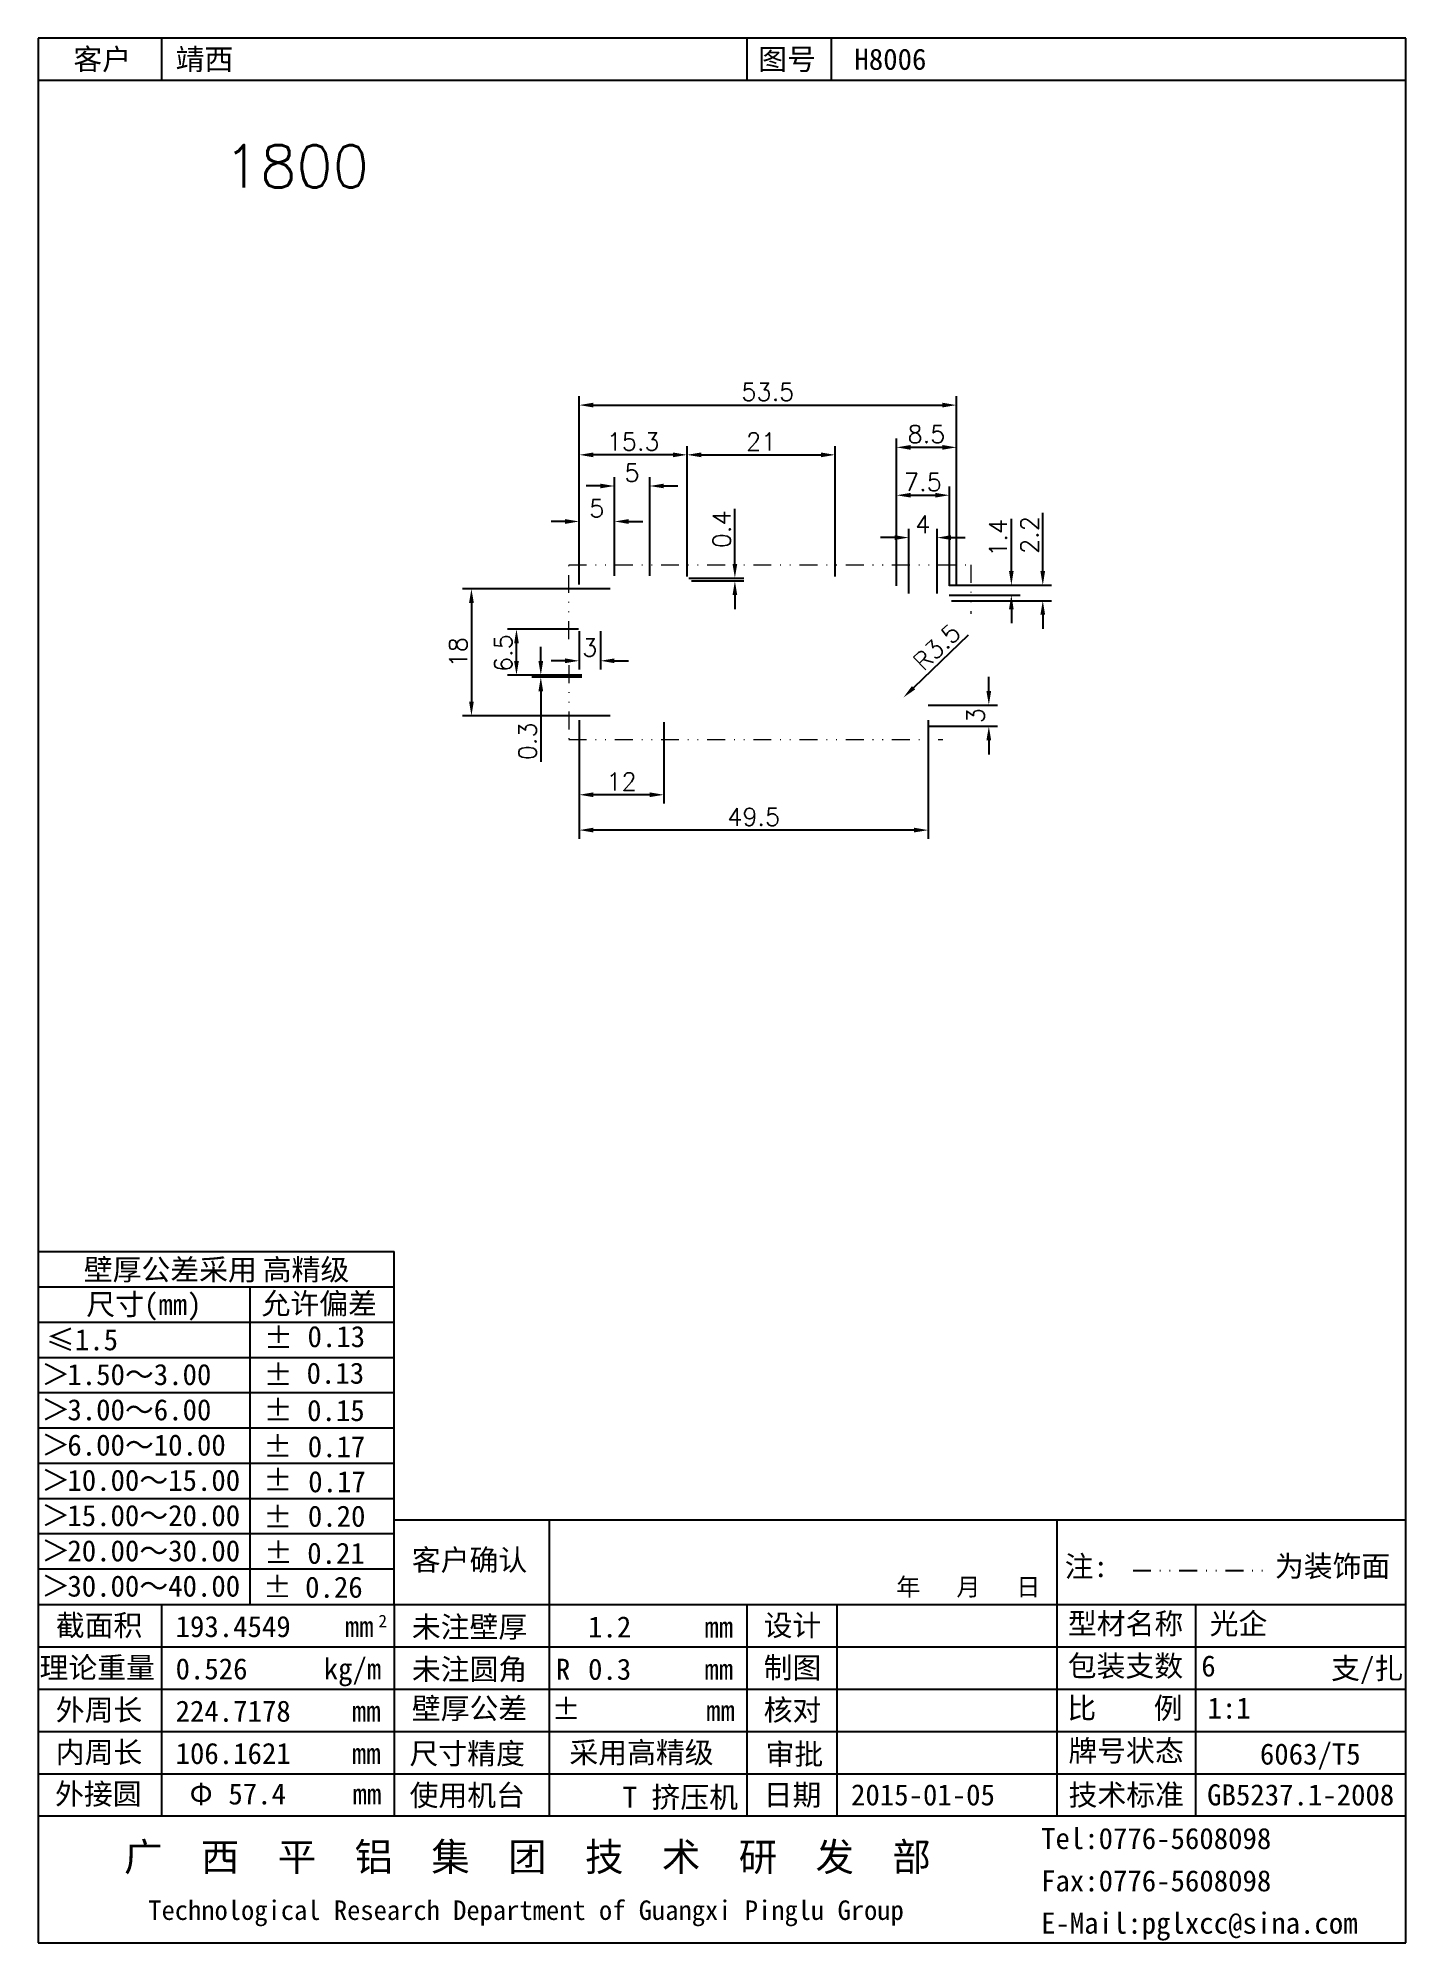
# Model space of a CAD drawing. Header units: millimetres. Extents: x -691 to 1378, y -267 to 296.
# Drawn here: x 214.2 to 408.2, y -266.6 to 3.5 of the extents above; entities that cross this region are included whole.
import ezdxf

# ---------------------------------------------------------------- set-up
doc = ezdxf.new("R2010")
doc.units = ezdxf.units.MM
doc.header["$MEASUREMENT"] = 0
doc.linetypes.add('DIVIDEX2', pattern=[63.5, 25.4, -12.7, 0, -12.7, 0, -12.7])
doc.layers.add('DIM', color=1, linetype='Continuous')
doc.layers.add('图层1', color=4, linetype='DIVIDEX2', lineweight=15)
doc.styles.add('LT2.5', font='SimSun.ttf', dxfattribs={"height": 2.5})
doc.styles.add('LT3', font='SimSun.ttf', dxfattribs={"height": 3})
doc.styles.add('LT4', font='SimSun.ttf', dxfattribs={"height": 4})
doc.styles.get("Standard").update_dxf_attribs({"font": 'txt', "bigfont": 'gbcbig.shx'})
doc.dimstyles.new('ISO-25', dxfattribs={"dimtxt": 2.5, "dimasz": 2, "dimexe": 1.25, "dimexo": 0.625, "dimtad": 1, "dimdsep": 46, "dimtxsty": 'Standard', "dimcen": 0, "dimadec": 0, "dimazin": 0, "dimtfac": 1, "dimtofl": 0, "dimtmove": 0, "dimatfit": 3, "dimfxl": 0, "dimarcsym": 0})

msp = doc.modelspace()

# ---------------------------------------------------------------- texts
at = {"layer": 'DIM', "insert": (240.528, -11.654), "char_height": 6, "width": 959.26044, "attachment_point": 1}
msp.add_mtext('1800', dxfattribs=at)

# ---------------------------------------------------------------- blocks, each defined once
blk = doc.blocks.new('1')
for p, q in [((195.97, 278.63), (1.97, 278.63)), ((1.97, 278.63), (1.97, 8.51)), ((19.47, 278.63), (19.47, 272.63)), ((102.47, 278.63), (102.47, 272.63)), ((114.43, 278.63), (114.43, 272.63)), ((195.97, 8.51), (195.97, 278.63)), ((195.97, 272.63), (1.97, 272.63)), ((52.47, 68.51), (195.97, 68.51)), ((74.47, 68.51), (74.47, 26.51)), ((146.47, 68.51), (146.47, 26.51)), ((1.97, 56.51), (195.97, 56.51)), ((19.47, 56.51), (19.47, 26.51)), ((52.47, 56.51), (52.47, 26.51)), ((102.47, 56.51), (102.47, 26.51)), ((115.27, 56.51), (115.27, 26.51)), ((166.13, 56.51), (166.13, 26.51)), ((1.97, 50.51), (195.97, 50.51)), ((1.97, 44.51), (195.97, 44.51)), ((1.97, 38.51), (195.97, 38.51)), ((1.97, 32.51), (195.97, 32.51)), ((1.97, 26.51), (195.97, 26.51)), ((1.97, 8.51), (195.97, 8.51))]:
    blk.add_line(p, q)
at = {"ltscale": 0.1}
for p, q in [((1.96, 106.55), (52.47, 106.55)), ((52.47, 56.55), (52.47, 106.55)), ((1.96, 101.55), (52.47, 101.55)), ((31.98, 101.55), (31.98, 56.55)), ((1.96, 96.55), (52.47, 96.55)), ((1.96, 91.55), (52.47, 91.55)), ((1.96, 86.55), (52.47, 86.55)), ((1.97, 86.55), (52.47, 86.55)), ((1.97, 81.55), (52.47, 81.55)), ((1.97, 76.55), (52.47, 76.55)), ((1.97, 71.55), (52.47, 71.55)), ((1.97, 66.55), (52.47, 66.55)), ((1.97, 61.55), (52.47, 61.55))]:
    blk.add_line(p, q, dxfattribs=at)
at = {"linetype": 'DIVIDEX2', "ltscale": 0.1}
blk.add_line((157.27, 61.3), (175.68, 61.3), dxfattribs=at)
for s, height, style, p in [('客户', 3, 'LT3', (6.97, 274.13)), ('图号', 3, 'LT3', (104.1, 274.13)), ('客户确认', 3, 'LT3', (54.97, 61.32)), ('年   月   日', 2.5, 'LT3', (123.69, 57.75)), ('截面积', 3, 'LT3', (4.47, 52.05)), ('mm', 3, 'LT3', (45.47, 51.88)), ('2', 1.8, 'LT3', (50.23, 53.25)), ('未注壁厚', 3, 'LT3', (54.97, 51.82)), ('mm', 3, 'LT3', (96.47, 51.82)), ('设计', 3, 'LT3', (104.87, 52.05)), ('型材名称', 3, 'LT3', (148.02, 52.29)), ('理论重量', 3, 'LT3', (2.17, 46.05)), ('kg/m', 3, 'LT3', (42.47, 45.88)), ('未注圆角', 3, 'LT3', (54.97, 45.82)), ('R', 3, 'LT3', (75.4, 45.82)), ('制图', 3, 'LT3', (104.87, 46.05)), ('包装支数', 3, 'LT3', (148, 46.29)), ('mm', 3, 'LT3', (96.47, 45.82)), ('外周长', 3, 'LT3', (4.47, 40.05)), ('壁厚公差', 3, 'LT3', (54.97, 40.26)), ('核对', 3, 'LT3', (104.87, 40.05)), ('比    例', 3, 'LT3', (147.95, 40.32)), ('mm', 3, 'LT3', (46.47, 39.88)), ('内周长', 3, 'LT3', (4.47, 34.05)), ('mm', 3, 'LT3', (46.47, 33.88)), ('牌号状态', 3, 'LT3', (148.09, 34.26)), ('外接圆 ', 3, 'LT3', (4.37, 28.14)), ('Φ', 3, 'LT3', (23.45, 28.14)), ('mm', 3, 'LT3', (46.56, 28.14)), ('使用机台', 3, 'LT3', (54.65, 27.95)), ('日期', 3, 'LT3', (104.87, 28.01)), ('技术标准', 3, 'LT3', (148.12, 28.01)), ('GB5237.1-2008', 3, 'LT3', (167.78, 28.01)), ('Tel:0776-5608098', 3, 'LT3', (144.22, 21.82)), ('广  西  平  铝  集  团  技  术  研  发  部', 4, 'LT4', (14.15, 18.71)), ('Fax:0776-5608098', 3, 'LT3', (144.22, 15.82)), ('Technological Research Department of Guangxi Pinglu Group', 2.7638, 'LT2.5', (17.59, 11.77)), ('E-Mail:pglxcc@sina.com', 3, 'LT3', (144.22, 9.82))]:
    blk.add_text(s, height=height, dxfattribs=dict(style=style)).set_placement(p)
at = {"ltscale": 0.1, "style": 'LT3'}
for s, p in [('壁厚公差采用', (8.44, 102.49)), ('高精级', (33.83, 102.49)), ('尺寸(mm)', (8.8, 97.57)), ('允许偏差', (33.65, 97.67)), ('≤1.5', (3.1, 92.55)), ('±', (34.03, 92.82)), ('0.13', (40.18, 93)), ('1.50～3.00', (6.12, 87.62)), ('±', (33.98, 87.55)), ('0.13', (40.05, 87.81)), ('3.00～6.00', (6.12, 82.62)), ('±', (33.96, 82.53)), ('0.15', (40.12, 82.52)), ('6.00～10.00', (6.12, 77.62)), ('±', (33.91, 77.4)), ('0.17', (40.21, 77.39)), ('±', (33.94, 72.61)), ('10.00～15.00', (6.12, 72.62)), ('0.17', (40.28, 72.42)), ('15.00～20.00', (6.12, 67.62)), ('±', (33.92, 67.39)), ('0.20', (40.23, 67.53)), ('20.00～30.00', (6.12, 62.62)), ('±', (34, 62.3)), ('0.21', (40.14, 62.27)), ('注:', (147.57, 60.4)), ('为装饰面', (177.39, 60.44)), ('30.00～40.00', (6.12, 57.62)), ('±', (33.86, 57.47)), ('0.26', (39.84, 57.46)), ('支/扎', (185.36, 45.95)), ('±', (74.8, 40.17)), ('mm', (96.71, 39.96)), ('尺寸精度', (54.64, 33.87)), ('采用高精级', (77.32, 34.01)), ('审批', (105.14, 33.78)), ('6063/T5', (175.26, 33.8)), ('T 挤压机', (84.88, 27.67))]:
    blk.add_text(s, height=3, dxfattribs=at).set_placement(p)
for p in [(2.94, 91.22), (2.94, 86.22), (2.94, 81.22), (2.94, 76.22), (2.94, 71.22), (2.94, 66.22), (2.94, 61.22)]:
    blk.add_text('∧', height=3, rotation=270, dxfattribs=at).set_placement(p)
at = {"style": 'LT3', "flags": 12}
for tag, p in [('客户', (21.47, 274.13)), ('图号', (117.75, 274.13)), ('截面积', (21.47, 51.88)), ('未注壁厚', (79.97, 51.82)), ('设计', (117.27, 52.05)), ('型材名称', (168.13, 52.29)), ('理论重量', (21.47, 45.88)), ('未注圆角', (79.97, 45.82)), ('制图', (117.27, 46.05)), ('包装支数', (166.95, 46.29)), ('外周长', (21.47, 39.88)), ('壁厚公差', (79.97, 40.05)), ('核对', (117.27, 40.05)), ('比例', (167.83, 40.32)), ('内周长', (21.47, 33.88)), ('审批', (117.27, 33.86)), ('外接圆D', (28.95, 28.14)), ('使用机台', (74.87, 27.74)), ('日期', (117.27, 28.01))]:
    blk.add_attdef(tag, p, '', height=3, dxfattribs=at)
blk = doc.blocks.new('*D94')
at = {"layer": 'Defpoints', "color": 0, "transparency": 16777216}
for p in [(295.92, -74.57), (275.63, -92.57), (295.92, -92.57)]:
    blk.add_point(p, dxfattribs=at)
at = {"layer": 'DIM', "color": 0, "lineweight": -2, "transparency": 16777216}
for p, q in [((295.3, -74.57), (274.38, -74.57)), ((275.63, -76.57), (275.63, -90.57)), ((295.3, -92.57), (274.38, -92.57))]:
    blk.add_line(p, q, dxfattribs=at)
at = {"layer": 'DIM', "color": 0, "transparency": 16777216}
for points in [[(275.3, -76.57), (275.97, -76.57), (275.63, -74.57)], [(275.3, -90.57), (275.97, -90.57), (275.63, -92.57)]]:
    blk.add_solid(points, dxfattribs=at)
at = {"layer": 'DIM', "color": 0, "transparency": 16777216, "insert": (273.76, -83.57), "char_height": 2.5, "attachment_point": 5, "rotation": 90}
blk.add_mtext('18', dxfattribs=at)
blk = doc.blocks.new('*D95')
at = {"layer": 'Defpoints', "color": 0, "transparency": 16777216}
for p in [(282.02, -80.32), (291.42, -80.32), (291.42, -86.82)]:
    blk.add_point(p, dxfattribs=at)
at = {"layer": 'DIM', "color": 0, "lineweight": -2, "transparency": 16777216}
for p, q in [((290.8, -80.32), (280.77, -80.32)), ((282.02, -84.82), (282.02, -82.32)), ((290.8, -86.82), (280.77, -86.82))]:
    blk.add_line(p, q, dxfattribs=at)
at = {"layer": 'DIM', "color": 0, "transparency": 16777216}
for points in [[(281.69, -82.32), (282.36, -82.32), (282.02, -80.32)], [(281.69, -84.82), (282.36, -84.82), (282.02, -86.82)]]:
    blk.add_solid(points, dxfattribs=at)
at = {"layer": 'DIM', "color": 0, "transparency": 16777216, "insert": (280.15, -83.7), "char_height": 2.5, "attachment_point": 5, "rotation": 90}
blk.add_mtext('6.5', dxfattribs=at)
blk = doc.blocks.new('*D96')
at = {"layer": 'Defpoints', "color": 0, "transparency": 16777216}
for p in [(344.42, -48.53), (290.92, -74.57), (344.42, -74.57)]:
    blk.add_point(p, dxfattribs=at)
at = {"layer": 'DIM', "color": 0, "lineweight": -2, "transparency": 16777216}
for p, q in [((290.92, -73.95), (290.92, -47.28)), ((292.92, -48.53), (342.42, -48.53)), ((344.42, -73.95), (344.42, -47.28))]:
    blk.add_line(p, q, dxfattribs=at)
at = {"layer": 'DIM', "color": 0, "transparency": 16777216}
for points in [[(292.92, -48.19), (292.92, -48.86), (290.92, -48.53)], [(342.42, -48.19), (342.42, -48.86), (344.42, -48.53)]]:
    blk.add_solid(points, dxfattribs=at)
at = {"layer": 'DIM', "color": 0, "transparency": 16777216, "insert": (317.67, -46.65), "char_height": 2.5, "attachment_point": 5}
blk.add_mtext('53.5', dxfattribs=at)
blk = doc.blocks.new('*D97')
at = {"layer": 'Defpoints', "color": 0, "transparency": 16777216}
for p in [(343.42, -61.31), (335.92, -74.77), (343.42, -74.77)]:
    blk.add_point(p, dxfattribs=at)
at = {"layer": 'DIM', "color": 0, "lineweight": -2, "transparency": 16777216}
for p, q in [((335.92, -74.15), (335.92, -60.06)), ((337.92, -61.31), (341.42, -61.31)), ((343.42, -74.15), (343.42, -60.06))]:
    blk.add_line(p, q, dxfattribs=at)
at = {"layer": 'DIM', "color": 0, "transparency": 16777216}
for points in [[(337.92, -60.98), (337.92, -61.64), (335.92, -61.31)], [(341.42, -60.98), (341.42, -61.64), (343.42, -61.31)]]:
    blk.add_solid(points, dxfattribs=at)
at = {"layer": 'DIM', "color": 0, "transparency": 16777216, "insert": (339.67, -59.44), "char_height": 2.5, "attachment_point": 5}
blk.add_mtext('7.5', dxfattribs=at)
blk = doc.blocks.new('*D98')
at = {"layer": 'Defpoints', "color": 0, "transparency": 16777216}
for p in [(341.67, -67.32), (337.67, -75.87), (341.67, -75.87)]:
    blk.add_point(p, dxfattribs=at)
at = {"layer": 'DIM', "color": 0, "lineweight": -2, "transparency": 16777216}
for p, q in [((335.67, -67.32), (333.67, -67.32)), ((337.67, -75.25), (337.67, -66.07)), ((341.67, -75.25), (341.67, -66.07)), ((343.67, -67.32), (345.67, -67.32))]:
    blk.add_line(p, q, dxfattribs=at)
at = {"layer": 'DIM', "color": 0, "transparency": 16777216}
for points in [[(335.67, -66.98), (335.67, -67.65), (337.67, -67.32)], [(343.67, -66.98), (343.67, -67.65), (341.67, -67.32)]]:
    blk.add_solid(points, dxfattribs=at)
at = {"layer": 'DIM', "color": 0, "transparency": 16777216, "insert": (339.67, -65.44), "char_height": 2.5, "attachment_point": 5}
blk.add_mtext('4', dxfattribs=at)
blk = doc.blocks.new('*D99')
at = {"layer": 'Defpoints', "color": 0, "transparency": 16777216}
for p in [(342.75, -74.07), (342.75, -75.47), (352.21, -74.07)]:
    blk.add_point(p, dxfattribs=at)
at = {"layer": 'DIM', "color": 0, "lineweight": -2, "transparency": 16777216}
for p, q in [((352.21, -72.07), (352.21, -64.65)), ((343.37, -74.07), (353.46, -74.07)), ((343.37, -75.47), (353.46, -75.47)), ((352.21, -77.47), (352.21, -79.47))]:
    blk.add_line(p, q, dxfattribs=at)
at = {"layer": 'DIM', "color": 0, "transparency": 16777216}
for points in [[(351.88, -72.07), (352.54, -72.07), (352.21, -74.07)], [(351.88, -77.47), (352.54, -77.47), (352.21, -75.47)]]:
    blk.add_solid(points, dxfattribs=at)
at = {"layer": 'DIM', "color": 0, "transparency": 16777216, "insert": (350.33, -67.36), "char_height": 2.5, "attachment_point": 5, "rotation": 90}
blk.add_mtext('1.4', dxfattribs=at)
blk = doc.blocks.new('*D100')
at = {"layer": 'Defpoints', "color": 0, "transparency": 16777216}
for p in [(343.1, -74.07), (356.67, -74.07), (343.1, -76.27)]:
    blk.add_point(p, dxfattribs=at)
at = {"layer": 'DIM', "color": 0, "lineweight": -2, "transparency": 16777216}
for p, q in [((356.67, -72.07), (356.67, -63.82)), ((343.72, -74.07), (357.92, -74.07)), ((343.72, -76.27), (357.92, -76.27)), ((356.67, -78.27), (356.67, -80.27))]:
    blk.add_line(p, q, dxfattribs=at)
at = {"layer": 'DIM', "color": 0, "transparency": 16777216}
for points in [[(356.33, -72.07), (357, -72.07), (356.67, -74.07)], [(356.33, -78.27), (357, -78.27), (356.67, -76.27)]]:
    blk.add_solid(points, dxfattribs=at)
at = {"layer": 'DIM', "color": 0, "transparency": 16777216, "insert": (354.79, -66.95), "char_height": 2.5, "attachment_point": 5, "rotation": 90}
blk.add_mtext('2.2', dxfattribs=at)
blk = doc.blocks.new('*D101')
at = {"layer": 'Defpoints', "color": 0, "transparency": 16777216}
for p in [(339.77, -91.07), (339.77, -94.07), (349.02, -94.07)]:
    blk.add_point(p, dxfattribs=at)
at = {"layer": 'DIM', "color": 0, "lineweight": -2, "transparency": 16777216}
for p, q in [((349.02, -89.07), (349.02, -87.07)), ((340.4, -91.07), (350.27, -91.07)), ((340.4, -94.07), (350.27, -94.07)), ((349.02, -96.07), (349.02, -98.07))]:
    blk.add_line(p, q, dxfattribs=at)
at = {"layer": 'DIM', "color": 0, "transparency": 16777216}
for points in [[(348.68, -89.07), (349.35, -89.07), (349.02, -91.07)], [(348.68, -96.07), (349.35, -96.07), (349.02, -94.07)]]:
    blk.add_solid(points, dxfattribs=at)
at = {"layer": 'DIM', "color": 0, "transparency": 16777216, "insert": (347.14, -92.57), "char_height": 2.5, "attachment_point": 5, "rotation": 90}
blk.add_mtext('3', dxfattribs=at)
blk = doc.blocks.new('*D102')
at = {"layer": 'Defpoints', "color": 0, "transparency": 16777216}
for p in [(290.92, -92.57), (340.42, -92.57), (290.92, -108.8)]:
    blk.add_point(p, dxfattribs=at)
at = {"layer": 'DIM', "color": 0, "lineweight": -2, "transparency": 16777216}
for p, q in [((290.92, -93.2), (290.92, -110.05)), ((340.42, -93.2), (340.42, -110.05)), ((338.42, -108.8), (292.92, -108.8))]:
    blk.add_line(p, q, dxfattribs=at)
at = {"layer": 'DIM', "color": 0, "transparency": 16777216}
for points in [[(292.92, -108.46), (292.92, -109.13), (290.92, -108.8)], [(338.42, -108.46), (338.42, -109.13), (340.42, -108.8)]]:
    blk.add_solid(points, dxfattribs=at)
at = {"layer": 'DIM', "color": 0, "transparency": 16777216, "insert": (315.67, -106.92), "char_height": 2.5, "attachment_point": 5}
blk.add_mtext('49.5', dxfattribs=at)
blk = doc.blocks.new('*D103')
at = {"layer": 'Defpoints', "color": 0, "transparency": 16777216}
for p in [(290.92, -93.2), (302.92, -92.87), (290.92, -103.79)]:
    blk.add_point(p, dxfattribs=at)
at = {"layer": 'DIM', "color": 0, "lineweight": -2, "transparency": 16777216}
for p, q in [((290.92, -93.82), (290.92, -105.04)), ((302.92, -93.5), (302.92, -105.04)), ((300.92, -103.79), (292.92, -103.79))]:
    blk.add_line(p, q, dxfattribs=at)
at = {"layer": 'DIM', "color": 0, "transparency": 16777216}
for points in [[(292.92, -103.45), (292.92, -104.12), (290.92, -103.79)], [(300.92, -103.45), (300.92, -104.12), (302.92, -103.79)]]:
    blk.add_solid(points, dxfattribs=at)
at = {"layer": 'DIM', "color": 0, "transparency": 16777216, "insert": (296.92, -101.91), "char_height": 2.5, "attachment_point": 5}
blk.add_mtext('12', dxfattribs=at)
blk = doc.blocks.new('*D104')
at = {"layer": 'Defpoints', "color": 0, "transparency": 16777216}
for p in [(295.92, -65.03), (290.92, -73.07), (295.92, -73.37)]:
    blk.add_point(p, dxfattribs=at)
at = {"layer": 'DIM', "color": 0, "lineweight": -2, "transparency": 16777216}
for p, q in [((290.92, -72.45), (290.92, -63.78)), ((295.92, -72.75), (295.92, -63.78)), ((288.92, -65.03), (286.92, -65.03)), ((297.92, -65.03), (299.92, -65.03))]:
    blk.add_line(p, q, dxfattribs=at)
at = {"layer": 'DIM', "color": 0, "transparency": 16777216}
for points in [[(288.92, -64.7), (288.92, -65.37), (290.92, -65.03)], [(297.92, -64.7), (297.92, -65.37), (295.92, -65.03)]]:
    blk.add_solid(points, dxfattribs=at)
at = {"layer": 'DIM', "color": 0, "transparency": 16777216, "insert": (293.42, -63.16), "char_height": 2.5, "attachment_point": 5}
blk.add_mtext('5', dxfattribs=at)
blk = doc.blocks.new('*D105')
at = {"layer": 'Defpoints', "color": 0, "transparency": 16777216}
for p in [(300.92, -60), (295.92, -73.37), (300.92, -73.37)]:
    blk.add_point(p, dxfattribs=at)
at = {"layer": 'DIM', "color": 0, "lineweight": -2, "transparency": 16777216}
for p, q in [((295.92, -72.75), (295.92, -58.75)), ((300.92, -72.75), (300.92, -58.75)), ((293.92, -60), (291.92, -60)), ((302.92, -60), (304.92, -60))]:
    blk.add_line(p, q, dxfattribs=at)
at = {"layer": 'DIM', "color": 0, "transparency": 16777216}
for points in [[(293.92, -59.67), (293.92, -60.33), (295.92, -60)], [(302.92, -59.67), (302.92, -60.33), (300.92, -60)]]:
    blk.add_solid(points, dxfattribs=at)
at = {"layer": 'DIM', "color": 0, "transparency": 16777216, "insert": (298.42, -58.13), "char_height": 2.5, "attachment_point": 5}
blk.add_mtext('5', dxfattribs=at)
blk = doc.blocks.new('*D106')
at = {"layer": 'Defpoints', "color": 0, "transparency": 16777216}
for p in [(290.92, -55.58), (290.92, -73.47), (306.22, -73.47)]:
    blk.add_point(p, dxfattribs=at)
at = {"layer": 'DIM', "color": 0, "lineweight": -2, "transparency": 16777216}
for p, q in [((290.92, -72.85), (290.92, -54.33)), ((304.22, -55.58), (292.92, -55.58)), ((306.22, -72.85), (306.22, -54.33))]:
    blk.add_line(p, q, dxfattribs=at)
at = {"layer": 'DIM', "color": 0, "transparency": 16777216}
for points in [[(292.92, -55.25), (292.92, -55.92), (290.92, -55.58)], [(304.22, -55.25), (304.22, -55.92), (306.22, -55.58)]]:
    blk.add_solid(points, dxfattribs=at)
at = {"layer": 'DIM', "color": 0, "transparency": 16777216, "insert": (298.57, -53.71), "char_height": 2.5, "attachment_point": 5}
blk.add_mtext('15.3', dxfattribs=at)
blk = doc.blocks.new('*D107')
at = {"layer": 'Defpoints', "color": 0, "transparency": 16777216}
for p in [(305.82, -73.07), (306.22, -73.47), (313, -73.07)]:
    blk.add_point(p, dxfattribs=at)
at = {"layer": 'DIM', "color": 0, "lineweight": -2, "transparency": 16777216}
for p, q in [((313, -71.07), (313, -63.24)), ((306.45, -73.07), (314.25, -73.07)), ((306.85, -73.47), (314.25, -73.47)), ((313, -75.47), (313, -77.47))]:
    blk.add_line(p, q, dxfattribs=at)
at = {"layer": 'DIM', "color": 0, "transparency": 16777216}
for points in [[(312.67, -71.07), (313.33, -71.07), (313, -73.07)], [(312.67, -75.47), (313.33, -75.47), (313, -73.47)]]:
    blk.add_solid(points, dxfattribs=at)
at = {"layer": 'DIM', "color": 0, "transparency": 16777216, "insert": (311.13, -66.15), "char_height": 2.5, "attachment_point": 5, "rotation": 90}
blk.add_mtext('0.4', dxfattribs=at)
blk = doc.blocks.new('*D108')
at = {"layer": 'Defpoints', "color": 0, "transparency": 16777216}
for p in [(327.22, -55.58), (306.22, -73.47), (327.22, -73.47)]:
    blk.add_point(p, dxfattribs=at)
at = {"layer": 'DIM', "color": 0, "lineweight": -2, "transparency": 16777216}
for p, q in [((306.22, -72.85), (306.22, -54.33)), ((308.22, -55.58), (325.22, -55.58)), ((327.22, -72.85), (327.22, -54.33))]:
    blk.add_line(p, q, dxfattribs=at)
at = {"layer": 'DIM', "color": 0, "transparency": 16777216}
for points in [[(308.22, -55.25), (308.22, -55.92), (306.22, -55.58)], [(325.22, -55.25), (325.22, -55.92), (327.22, -55.58)]]:
    blk.add_solid(points, dxfattribs=at)
at = {"layer": 'DIM', "color": 0, "transparency": 16777216, "insert": (316.72, -53.71), "char_height": 2.5, "attachment_point": 5}
blk.add_mtext('21', dxfattribs=at)
blk = doc.blocks.new('*D109')
at = {"layer": 'Defpoints', "color": 0, "transparency": 16777216}
for p in [(339.42, -87.57), (336.9, -89.99)]:
    blk.add_point(p, dxfattribs=at)
at = {"layer": 'DIM', "color": 0, "lineweight": -2, "transparency": 16777216}
blk.add_line((346.1, -81.17), (338.34, -88.61), dxfattribs=at)
at = {"layer": 'DIM', "color": 0, "transparency": 16777216}
blk.add_solid([(338.11, -88.37), (338.57, -88.85), (336.9, -89.99)], dxfattribs=at)
at = {"layer": 'DIM', "color": 0, "transparency": 16777216, "insert": (341.65, -82.84), "char_height": 2.5, "attachment_point": 5, "rotation": 43.7691}
blk.add_mtext('R3.5', dxfattribs=at)
blk = doc.blocks.new('*D110')
at = {"layer": 'Defpoints', "color": 0, "transparency": 16777216}
for p in [(335.92, -54.52), (335.92, -74.77), (344.42, -74.67)]:
    blk.add_point(p, dxfattribs=at)
at = {"layer": 'DIM', "color": 0, "lineweight": -2, "transparency": 16777216}
for p, q in [((335.92, -74.15), (335.92, -53.27)), ((344.42, -74.05), (344.42, -53.27)), ((342.42, -54.52), (337.92, -54.52))]:
    blk.add_line(p, q, dxfattribs=at)
at = {"layer": 'DIM', "color": 0, "transparency": 16777216}
for points in [[(337.92, -54.19), (337.92, -54.86), (335.92, -54.52)], [(342.42, -54.19), (342.42, -54.86), (344.42, -54.52)]]:
    blk.add_solid(points, dxfattribs=at)
at = {"layer": 'DIM', "color": 0, "transparency": 16777216, "insert": (340.17, -52.65), "char_height": 2.5, "attachment_point": 5}
blk.add_mtext('8.5', dxfattribs=at)
blk = doc.blocks.new('*D116')
at = {"layer": 'Defpoints', "color": 0, "transparency": 16777216}
for p in [(290.92, -79.97), (293.92, -79.97), (290.92, -84.79)]:
    blk.add_point(p, dxfattribs=at)
at = {"layer": 'DIM', "color": 0, "lineweight": -2, "transparency": 16777216}
for p, q in [((290.92, -80.6), (290.92, -86.04)), ((293.92, -80.6), (293.92, -86.04)), ((288.92, -84.79), (286.92, -84.79)), ((295.92, -84.79), (297.92, -84.79))]:
    blk.add_line(p, q, dxfattribs=at)
at = {"layer": 'DIM', "color": 0, "transparency": 16777216}
for points in [[(288.92, -84.45), (288.92, -85.12), (290.92, -84.79)], [(295.92, -84.45), (295.92, -85.12), (293.92, -84.79)]]:
    blk.add_solid(points, dxfattribs=at)
at = {"layer": 'DIM', "color": 0, "transparency": 16777216, "insert": (292.42, -82.91), "char_height": 2.5, "attachment_point": 5}
blk.add_mtext('3', dxfattribs=at)
blk = doc.blocks.new('*D119')
at = {"layer": 'Defpoints', "color": 0, "transparency": 16777216}
for p in [(285.47, -87.12), (291.92, -86.82), (291.92, -87.12)]:
    blk.add_point(p, dxfattribs=at)
at = {"layer": 'DIM', "color": 0, "lineweight": -2, "transparency": 16777216}
for p, q in [((285.47, -84.82), (285.47, -82.82)), ((291.3, -86.82), (284.22, -86.82)), ((291.3, -87.12), (284.22, -87.12)), ((285.47, -89.12), (285.47, -99.13))]:
    blk.add_line(p, q, dxfattribs=at)
at = {"layer": 'DIM', "color": 0, "transparency": 16777216}
for points in [[(285.14, -84.82), (285.81, -84.82), (285.47, -86.82)], [(285.14, -89.12), (285.81, -89.12), (285.47, -87.12)]]:
    blk.add_solid(points, dxfattribs=at)
at = {"layer": 'DIM', "color": 0, "transparency": 16777216, "insert": (283.6, -96.21), "char_height": 2.5, "attachment_point": 5, "rotation": 90}
blk.add_mtext('0.3', dxfattribs=at)

# ---------------------------------------------------------------- dimensions: what is measured, and where the dimension line sits
at = {"layer": 'DIM'}
for base, p1, p2, picture, middle in [((344.425, -48.525), (290.925, -74.571), (344.425, -74.571), '*D96', (317.675, -46.65)), ((335.925, -54.522), (344.425, -74.671), (335.925, -74.771), '*D110', (340.175, -52.647)), ((290.925, -55.583), (306.225, -73.471), (290.925, -73.471), '*D106', (298.575, -53.708)), ((327.225, -55.583), (306.225, -73.471), (327.225, -73.471), '*D108', (316.725, -53.708)), ((300.925, -60.002), (295.925, -73.371), (300.925, -73.371), '*D105', (298.425, -58.127)), ((343.425, -61.31), (335.925, -74.771), (343.425, -74.771), '*D97', (339.675, -59.435)), ((295.925, -65.033), (290.925, -73.071), (295.925, -73.371), '*D104', (293.425, -63.158)), ((341.675, -67.316), (337.675, -75.871), (341.675, -75.871), '*D98', (339.675, -65.441)), ((290.925, -84.787), (293.925, -79.971), (290.925, -79.971), '*D116', (292.425, -82.912)), ((290.925, -108.795), (340.425, -92.571), (290.925, -92.571), '*D102', (315.675, -106.92)), ((290.925, -103.788), (302.925, -92.871), (290.925, -93.196), '*D103', (296.925, -101.913))]:
    dim = msp.add_linear_dim(base=base, p1=p1, p2=p2, dimstyle='ISO-25', override={"dimfxl": 1.25}, dxfattribs=at)
    dim.commit()
    dim.dimension.update_dxf_attribs({"geometry": picture, "text_midpoint": middle})
for base, p1, p2, picture, middle in [((313.001, -73.071), (306.225, -73.471), (305.825, -73.071), '*D107', (311.126, -66.154)), ((352.209, -74.071), (342.75, -75.471), (342.75, -74.071), '*D99', (350.334, -67.362)), ((356.667, -74.071), (343.1, -76.271), (343.1, -74.071), '*D100', (354.792, -66.946)), ((275.632, -92.571), (295.925, -74.571), (295.925, -92.571), '*D94', (273.757, -83.571)), ((349.018, -94.071), (339.775, -91.071), (339.775, -94.071), '*D101', (347.143, -92.571))]:
    dim = msp.add_linear_dim(base=base, p1=p1, p2=p2, angle=90, dimstyle='ISO-25', override={"dimfxl": 1.25}, dxfattribs=at)
    dim.commit()
    dim.dimension.update_dxf_attribs({"geometry": picture, "text_midpoint": middle})
for base, p1, p2, picture, middle in [((282.023, -80.321), (291.425, -86.821), (291.425, -80.321), '*D95', (282.023, -83.696)), ((285.473, -87.121), (291.925, -86.821), (291.925, -87.121), '*D119', (285.473, -96.209))]:
    dim = msp.add_linear_dim(base=base, p1=p1, p2=p2, angle=90, dimstyle='ISO-25', override={"dimfxl": 1.25}, dxfattribs=at)
    dim.commit()
    dim.dimension.update_dxf_attribs({"geometry": picture, "text_midpoint": middle, "dimtype": 160})
dim = msp.add_radius_dim(center=(339.425, -87.571), mpoint=(336.897, -89.992), dimstyle='ISO-25', override={"dimfxl": 1.25}, dxfattribs=at)
dim.commit()
dim.dimension.update_dxf_attribs({"geometry": '*D109', "text_midpoint": (342.945, -84.198), "dimtype": 164})

# ---------------------------------------------------------------- linework, layer by layer
at = {"layer": '图层1', "ltscale": 0.1}
for p, q in [((289.428, -81.719), (289.428, -71.188)), ((289.428, -71.188), (346.48, -71.188)), ((346.48, -71.188), (346.48, -78.131)), ((289.428, -85.423), (289.428, -95.953)), ((289.428, -95.953), (342.495, -95.953))]:
    msp.add_line(p, q, dxfattribs=at)

# ---------------------------------------------------------------- block references
ref = msp.add_blockref('1', (212.206, -275.117))
ref.add_attrib('客户', '靖西', (233.675, -0.983), dxfattribs={"height": 3, "style": 'LT3'})
ref.add_attrib('图号', 'H8006', (329.959, -0.983), dxfattribs={"height": 3, "style": 'LT3'})
ref.add_attrib('截面积', '193.4549', (233.675, -223.236), dxfattribs={"height": 3, "style": 'LT3'})
ref.add_attrib('理论重量', '0.526', (233.675, -229.236), dxfattribs={"height": 3, "style": 'LT3'})
ref.add_attrib('外周长', '224.7178', (233.675, -235.236), dxfattribs={"height": 3, "style": 'LT3'})
ref.add_attrib('内周长', '106.1621', (233.675, -241.236), dxfattribs={"height": 3, "style": 'LT3'})
ref.add_attrib('未注壁厚', '1.2', (292.175, -223.293), dxfattribs={"height": 3, "style": 'LT3'})
ref.add_attrib('未注圆角', '0.3', (292.175, -229.293), dxfattribs={"height": 3, "style": 'LT3'})
ref.add_attrib('外接圆D', '57.4', (241.16, -246.973), dxfattribs={"height": 3, "style": 'LT3'})
ref.add_attrib('日期', '2015-01-05', (329.475, -247.104), dxfattribs={"height": 3, "style": 'LT3'})
ref.add_attrib('比例', '1:1', (380.033, -234.797), dxfattribs={"height": 3, "style": 'LT3'})
ref.add_attrib('型材名称', '光企', (380.335, -222.826), dxfattribs={"height": 3, "style": 'LT3'})
ref.add_attrib('包装支数', '6', (379.151, -228.826), dxfattribs={"height": 3, "style": 'LT3'})

msp.set_redraw_order([(e.dxf.handle, doc.entitydb.next_handle()) for e in msp.query("TEXT MTEXT ATTDEF DIMENSION ARC_DIMENSION")])  # texts and dimensions are drawn at this point

doc.saveas('drawing.dxf')
